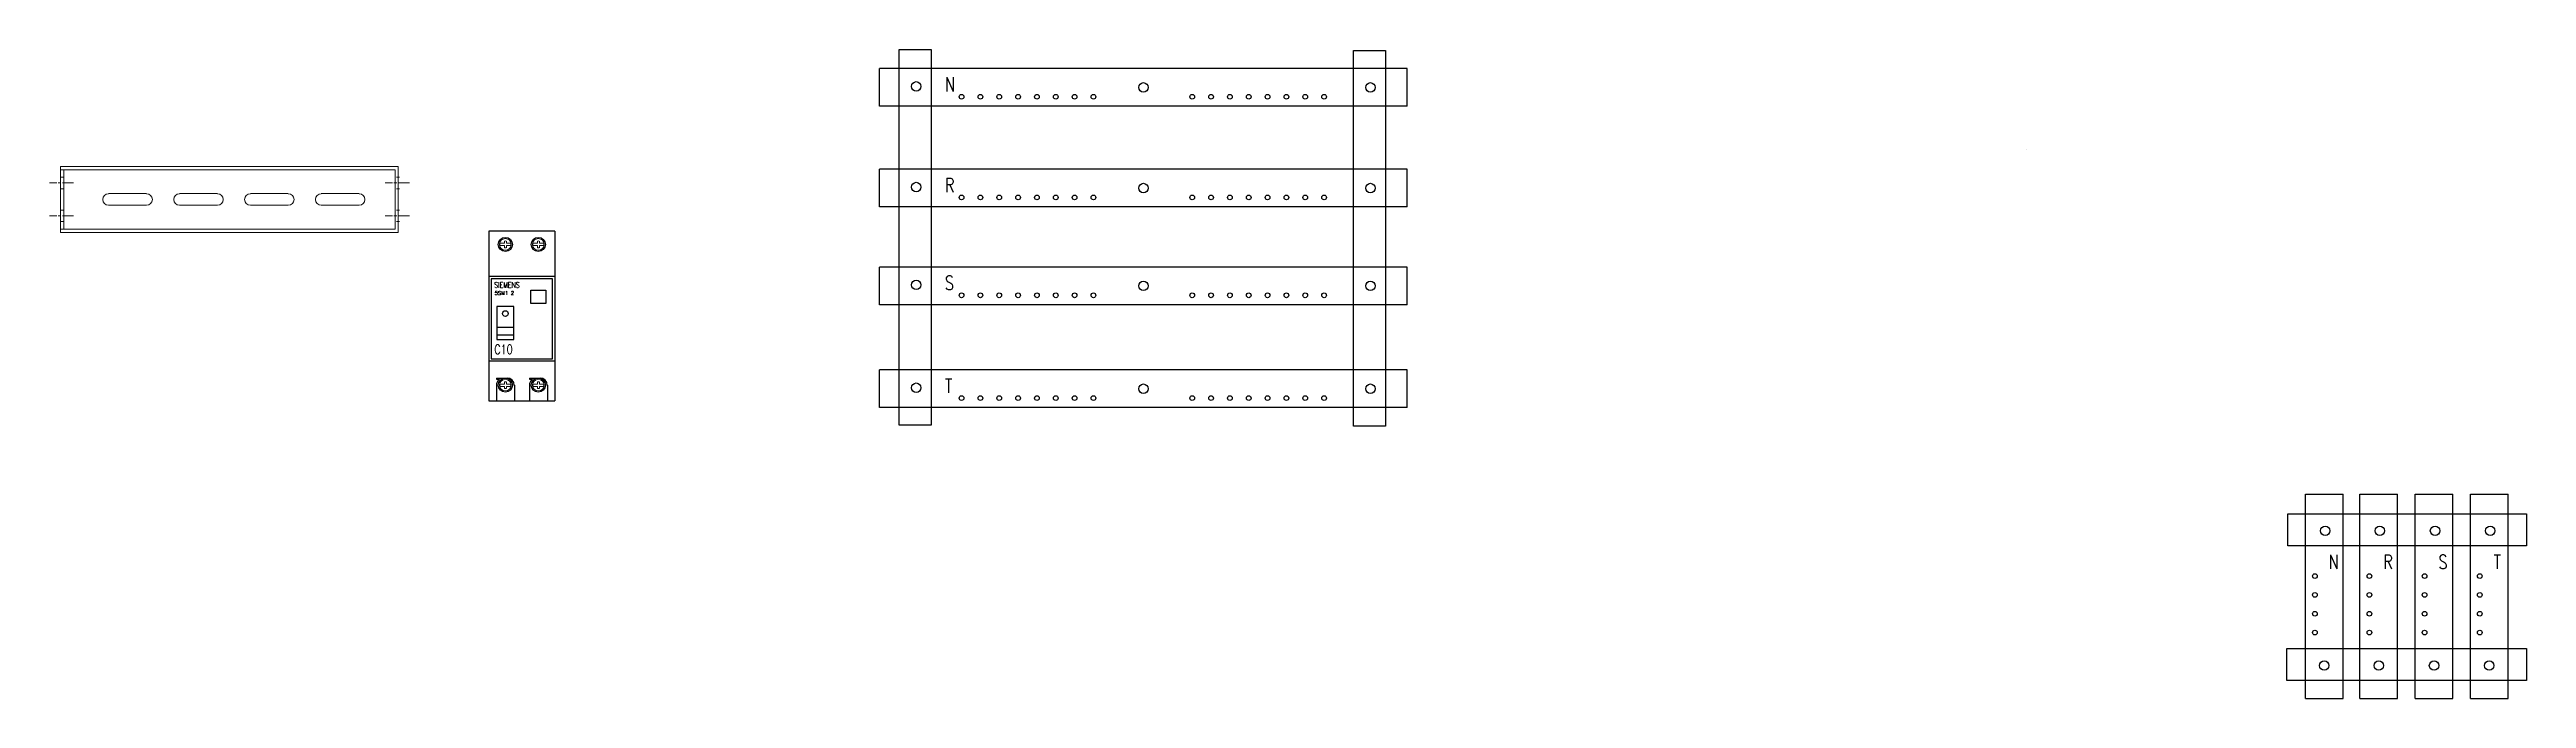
# Model space of a CAD drawing. Header units: millimetres. Extents: x 8199 to 54578, y -26210 to 18307.
# Drawn here: x 43515 to 44829, y -15705 to -15360 of the extents above; entities that cross this region are included whole.
import ezdxf

# ---------------------------------------------------------------- set-up
doc = ezdxf.new("R2010")
doc.units = ezdxf.units.MM
doc.header["$MEASUREMENT"] = 0
doc.linetypes.add('AM_ISO08W050x2', pattern=[9, 6, -0.75, 1.5, -0.75])
doc.linetypes.add('HIDDEN', pattern=[0.375, 0.25, -0.125])
for name, color, linetype in [('10000_FRONT', 7, 'Continuous'), ('DIBUJO', 4, 'Continuous'), ('PDF_0', 7, 'Continuous')]:
    doc.layers.add(name, color=color, linetype=linetype)
for name, color, linetype, lineweight in [('Centros', 253, 'AM_ISO08W050x2', 15), ('Ocultas', 252, 'HIDDEN', 15), ('Perfil C1', 50, 'Continuous', 15), ('TEXTO', 1, 'Continuous', 30)]:
    doc.layers.add(name, color=color, linetype=linetype, lineweight=lineweight)
doc.styles.add('ROMAND', font='romand__.ttf', dxfattribs={"height": 3})
doc.styles.add('ROMANS', font='simplex.shx')
doc.styles.add('STYLE1', font='Romans.shx')

msp = doc.modelspace()

# ---------------------------------------------------------------- texts
at = {"layer": 'TEXTO', "color": 3, "linetype": 'Continuous', "style": 'ROMANS', "width": 0.75}
for s, p in [('N', (43989.95863, -15382.47741)), ('R', (43989.95863, -15435.93688)), ('S', (43989.95863, -15487.8941)), ('T', (43989.95863, -15542.47741)), ('N', (44724.31074, -15635.92689)), ('R', (44753.24613, -15635.92689)), ('S', (44782.54765, -15635.92689)), ('T', (44811.849, -15635.92689))]:
    msp.add_text(s, height=7.5, dxfattribs=at).set_placement(p)

# ---------------------------------------------------------------- blocks, each defined once
blk = doc.blocks.new('A$C5AE43405')
for p, q in [((0, 90), (0, 0)), ((35, 90), (0, 90)), ((35, 90), (35, 0)), ((35, 66), (0, 66)), ((35, 21), (0, 21)), ((0, 0), (35, 0)), ((4, 12), (9.7, 12)), ((4, 11.5), (5.3, 11.5)), ((21.5, 12), (27.2, 12)), ((21.5, 11.5), (22.8, 11.5))]:
    blk.add_line(p, q)
at = {"ltscale": 6e-05}
for p, q in [((4.2, 39), (13.2, 39)), ((4.2, 35), (13.2, 35)), ((4, 12), (4, 11.5)), ((4, 8.3), (4, 0)), ((13.5, 8.3), (13.5, 0)), ((21.5, 12), (21.5, 11.5)), ((21.5, 8.3), (21.5, 0)), ((31, 8.3), (31, 0))]:
    blk.add_line(p, q, dxfattribs=at)
for points in [[(1.2, 22.3), (33.7, 22.3), (33.7, 64.8), (1.2, 64.8)], [(22.2, 58.8), (30.2, 58.8), (30.2, 51.6), (22.2, 51.6)], [(4.2, 32.5), (13.2, 32.5), (13.2, 50), (4.2, 50)]]:
    blk.add_lwpolyline(points, close=True, dxfattribs=at)
for centre, radius in [((8.7, 83), 3.75), ((26.2, 83), 3.75), ((8.7, 46.3), 1.5), ((8.7, 8.3), 3.75), ((26.2, 8.3), 3.75)]:
    blk.add_circle(centre, radius, dxfattribs=at)
for centre, radius, start, end in [((7.7, 8.3), 3.75, 128.9602, 180), ((5.3, 11.3), 0.19, 307.4783, 90), ((9.7, 8.3), 3.75, 0, 90), ((25.2, 8.3), 3.75, 128.9602, 180), ((22.8, 11.3), 0.19, 307.4783, 90), ((27.2, 8.3), 3.75, 0, 90)]:
    blk.add_arc(centre, radius, start, end, dxfattribs=at)
at = {"layer": '10000_FRONT', "linetype": 'Continuous', "lineweight": 13}
for p, q in [((8.2, 83.6), (6, 83.6)), ((6, 82.4), (8.2, 82.4)), ((8.2, 84.8), (8.2, 83.8)), ((8.2, 83.8), (8.2, 83.6)), ((8.2, 82.2), (8.2, 82.4)), ((8.2, 82.2), (8.2, 81.2)), ((9.3, 83.8), (9.3, 84.8)), ((9.3, 83.8), (9.3, 83.6)), ((11.5, 83.6), (9.3, 83.6)), ((9.3, 82.2), (9.3, 82.4)), ((9.3, 82.4), (11.5, 82.4)), ((9.3, 81.2), (9.3, 82.2)), ((25.7, 83.6), (23.5, 83.6)), ((23.5, 82.4), (25.7, 82.4)), ((25.7, 84.8), (25.7, 83.8)), ((25.7, 83.8), (25.7, 83.6)), ((25.7, 82.2), (25.7, 82.4)), ((25.7, 82.2), (25.7, 81.2)), ((26.8, 83.8), (26.8, 84.8)), ((26.8, 83.8), (26.8, 83.6)), ((29, 83.6), (26.8, 83.6)), ((26.8, 82.2), (26.8, 82.4)), ((26.8, 82.4), (29, 82.4)), ((26.8, 81.2), (26.8, 82.2)), ((8.2, 8.9), (6, 8.9)), ((6, 7.6), (8.2, 7.6)), ((8.2, 10), (8.2, 9)), ((8.2, 9), (8.2, 8.9)), ((8.2, 7.5), (8.2, 7.6)), ((8.2, 7.5), (8.2, 6.5)), ((9.3, 9), (9.3, 10)), ((9.3, 9), (9.3, 8.9)), ((11.5, 8.9), (9.3, 8.9)), ((9.3, 7.5), (9.3, 7.6)), ((9.3, 7.6), (11.5, 7.6)), ((9.3, 6.5), (9.3, 7.5)), ((25.7, 8.9), (23.5, 8.9)), ((23.5, 7.6), (25.7, 7.6)), ((25.7, 10), (25.7, 9)), ((25.7, 9), (25.7, 8.9)), ((25.7, 7.5), (25.7, 7.6)), ((25.7, 7.5), (25.7, 6.5)), ((26.8, 9), (26.8, 10)), ((26.8, 9), (26.8, 8.9)), ((29, 8.9), (26.8, 8.9)), ((26.8, 7.5), (26.8, 7.6)), ((26.8, 7.6), (29, 7.6)), ((26.8, 6.5), (26.8, 7.5))]:
    blk.add_line(p, q, dxfattribs=at)
for centre in [(8.7, 83), (8.7, 83), (26.2, 83), (26.2, 83), (8.7, 8.3), (8.7, 8.3), (26.2, 8.3), (26.2, 8.3)]:
    blk.add_circle(centre, 3.1, dxfattribs=at)
for centre, radius, start, end in [((8.7, 83), 2.85, 167.7604, 192.2396), ((8.7, 83), 1.85, 73.8365, 106.1634), ((8.7, 83), 1.85, 253.8366, 286.1634), ((8.7, 83), 2.85, 347.7604, 12.2396), ((26.2, 83), 2.85, 167.7604, 192.2396), ((26.2, 83), 1.85, 73.8365, 106.1634), ((26.2, 83), 1.85, 253.8366, 286.1634), ((26.2, 83), 2.85, 347.7604, 12.2396), ((8.7, 8.3), 2.85, 167.7604, 192.2396), ((8.7, 8.3), 1.85, 73.8365, 106.1634), ((8.7, 8.3), 1.85, 253.8366, 286.1634), ((8.7, 8.3), 2.85, 347.7604, 12.2396), ((26.2, 8.3), 2.85, 167.7604, 192.2396), ((26.2, 8.3), 1.85, 73.8365, 106.1634), ((26.2, 8.3), 1.85, 253.8366, 286.1634), ((26.2, 8.3), 2.85, 347.7604, 12.2396)]:
    blk.add_arc(centre, radius, start, end, dxfattribs=at)
at = {"style": 'STYLE1', "width": 0.65}
blk.add_text('SIEMENS', height=3, dxfattribs=at).set_placement((2.8, 60))
at = {"style": 'STYLE1'}
blk.add_text('5SM1 2', height=2, dxfattribs=at).set_placement((3, 56.2))
at = {"style": 'ROMAND', "width": 0.75}
blk.add_attdef('30MA', (2.8, 24.8), '', height=5, dxfattribs=at)
blk = doc.blocks.new('A$C557914C0')
at = {"layer": 'Centros'}
for p, q in [((12.8, 26.3), (0, 26.3)), ((191, 26.3), (178.2, 26.3)), ((12.8, 8.8), (0, 8.8)), ((191, 8.8), (178.2, 8.8))]:
    blk.add_line(p, q, dxfattribs=at)
at = {"layer": 'Ocultas'}
for p, q in [((183.4, 33.3), (5.9, 33.3)), ((7.6, 29.3), (5.9, 29.3)), ((7.6, 33.3), (7.6, 1.8)), ((183.4, 1.8), (183.4, 33.3)), ((185.8, 29.3), (184.1, 29.3)), ((7.6, 23.2), (5.9, 23.2)), ((185.8, 23.2), (184.1, 23.2)), ((7.6, 11.8), (5.9, 11.8)), ((7.6, 5.7), (5.9, 5.7)), ((5.9, 1.8), (183.4, 1.8)), ((185.8, 11.8), (184.1, 11.8)), ((185.8, 5.7), (184.1, 5.7))]:
    blk.add_line(p, q, dxfattribs=at)
at = {"layer": 'Perfil C1'}
for p, q in [((185.1, 35), (5.9, 35)), ((5.9, 35), (5.9, 0)), ((185.1, 0), (185.1, 35)), ((51.5, 20.6), (31.3, 20.6)), ((51.5, 14.4), (31.3, 14.4)), ((89.1, 20.6), (69, 20.6)), ((89.1, 14.4), (69, 14.4)), ((126.7, 20.6), (106.6, 20.6)), ((126.7, 14.4), (106.6, 14.4)), ((164.3, 20.6), (144.2, 20.6)), ((164.3, 14.4), (144.2, 14.4)), ((5.9, 0), (185.1, 0))]:
    blk.add_line(p, q, dxfattribs=at)
for centre, start, end in [((31.3, 17.5), 90, 270), ((51.5, 17.5), 270, 90), ((69, 17.5), 90, 270), ((89.1, 17.5), 270, 90), ((106.6, 17.5), 90, 270), ((126.7, 17.5), 270, 90), ((144.2, 17.5), 90, 270), ((164.3, 17.5), 270, 90)]:
    blk.add_arc(centre, 3.06, start, end, dxfattribs=at)

# ---------------------------------------------------------------- linework, layer by layer
at = {"color": 26, "ltscale": 0.2}
for centre, radius in [((43974.77174, -15379.76555), 2.5), ((44095.30088, -15380.30065), 2.5), ((44215.78368, -15380.30065), 2.5), ((43998.79402, -15385.30065), 1.25), ((44008.79402, -15385.30065), 1.25), ((44018.79402, -15385.30065), 1.25), ((44028.79402, -15385.30065), 1.25), ((44038.79402, -15385.30065), 1.25), ((44048.79402, -15385.30065), 1.25), ((44058.79402, -15385.30065), 1.25), ((44068.79402, -15385.30065), 1.25), ((44121.19128, -15385.30065), 1.25), ((44131.19128, -15385.30065), 1.25), ((44141.19128, -15385.30065), 1.25), ((44151.19128, -15385.30065), 1.25), ((44161.19128, -15385.30065), 1.25), ((44171.19128, -15385.30065), 1.25), ((44181.19128, -15385.30065), 1.25), ((44191.19128, -15385.30065), 1.25), ((43974.77174, -15433.22502), 2.5), ((44095.30088, -15433.76012), 2.5), ((44215.78368, -15433.76012), 2.5), ((43998.79402, -15438.76012), 1.25), ((44008.79402, -15438.76012), 1.25), ((44018.79402, -15438.76012), 1.25), ((44028.79402, -15438.76012), 1.25), ((44038.79402, -15438.76012), 1.25), ((44048.79402, -15438.76012), 1.25), ((44058.79402, -15438.76012), 1.25), ((44068.79402, -15438.76012), 1.25), ((44121.19128, -15438.76012), 1.25), ((44131.19128, -15438.76012), 1.25), ((44141.19128, -15438.76012), 1.25), ((44151.19128, -15438.76012), 1.25), ((44161.19128, -15438.76012), 1.25), ((44171.19128, -15438.76012), 1.25), ((44181.19128, -15438.76012), 1.25), ((44191.19128, -15438.76012), 1.25), ((43974.77174, -15485.18224), 2.5), ((44095.30088, -15485.71735), 2.5), ((44215.78368, -15485.71735), 2.5), ((43998.79402, -15490.71735), 1.25), ((44008.79402, -15490.71735), 1.25), ((44018.79402, -15490.71735), 1.25), ((44028.79402, -15490.71735), 1.25), ((44038.79402, -15490.71735), 1.25), ((44048.79402, -15490.71735), 1.25), ((44058.79402, -15490.71735), 1.25), ((44068.79402, -15490.71735), 1.25), ((44121.19128, -15490.71735), 1.25), ((44131.19128, -15490.71735), 1.25), ((44141.19128, -15490.71735), 1.25), ((44151.19128, -15490.71735), 1.25), ((44161.19128, -15490.71735), 1.25), ((44171.19128, -15490.71735), 1.25), ((44181.19128, -15490.71735), 1.25), ((44191.19128, -15490.71735), 1.25), ((43974.77174, -15539.76555), 2.5), ((43998.79402, -15545.30065), 1.25), ((44008.79402, -15545.30065), 1.25), ((44018.79402, -15545.30065), 1.25), ((44028.79402, -15545.30065), 1.25), ((44038.79402, -15545.30065), 1.25), ((44048.79402, -15545.30065), 1.25), ((44058.79402, -15545.30065), 1.25), ((44068.79402, -15545.30065), 1.25), ((44095.30088, -15540.30065), 2.5), ((44121.19128, -15545.30065), 1.25), ((44131.19128, -15545.30065), 1.25), ((44141.19128, -15545.30065), 1.25), ((44151.19128, -15545.30065), 1.25), ((44161.19128, -15545.30065), 1.25), ((44171.19128, -15545.30065), 1.25), ((44181.19128, -15545.30065), 1.25), ((44191.19128, -15545.30065), 1.25), ((44215.78368, -15540.30065), 2.5), ((44722.52004, -15615.73774), 2.5), ((44751.45543, -15615.73774), 2.5), ((44780.75695, -15615.73774), 2.5), ((44810.0583, -15615.73774), 2.5), ((44716.98494, -15639.76002), 1.25), ((44745.92033, -15639.76002), 1.25), ((44775.22185, -15639.76002), 1.25), ((44804.5232, -15639.76002), 1.25), ((44716.98494, -15649.76002), 1.25), ((44745.92033, -15649.76002), 1.25), ((44775.22185, -15649.76002), 1.25), ((44804.5232, -15649.76002), 1.25), ((44716.98494, -15659.76002), 1.25), ((44716.98494, -15669.76002), 1.25), ((44745.92033, -15659.76002), 1.25), ((44745.92033, -15669.76002), 1.25), ((44775.22185, -15659.76002), 1.25), ((44775.22185, -15669.76002), 1.25), ((44804.5232, -15659.76002), 1.25), ((44804.5232, -15669.76002), 1.25), ((44721.98494, -15687.30182), 2.5), ((44721.98494, -15687.30182), 2.5), ((44750.92033, -15687.30182), 2.5), ((44750.92033, -15687.30182), 2.5), ((44780.22185, -15687.30182), 2.5), ((44780.22185, -15687.30182), 2.5), ((44809.5232, -15687.30182), 2.5), ((44809.5232, -15687.30182), 2.5)]:
    msp.add_circle(centre, radius, dxfattribs=at)
at = {"layer": 'DIBUJO', "color": 34}
for p, q in [((44235.30088, -15370.30065), (43955.30088, -15370.30065)), ((43955.30088, -15390.30065), (43955.30088, -15370.30065)), ((44235.30088, -15390.30065), (44235.30088, -15370.30065)), ((44235.30088, -15390.30065), (43955.30088, -15390.30065)), ((44235.30088, -15423.76012), (43955.30088, -15423.76012)), ((43955.30088, -15443.76012), (43955.30088, -15423.76012)), ((44235.30088, -15443.76012), (44235.30088, -15423.76012)), ((44235.30088, -15443.76012), (43955.30088, -15443.76012)), ((44235.30088, -15475.71735), (43955.30088, -15475.71735)), ((43955.30088, -15495.71735), (43955.30088, -15475.71735)), ((44235.30088, -15495.71735), (44235.30088, -15475.71735)), ((44235.30088, -15495.71735), (43955.30088, -15495.71735)), ((43955.30088, -15550.30065), (43955.30088, -15530.30065)), ((44235.30088, -15530.30065), (43955.30088, -15530.30065)), ((43955.30088, -15550.30065), (43955.30088, -15530.30065)), ((44235.30088, -15550.30065), (44235.30088, -15530.30065)), ((44235.30088, -15550.30065), (43955.30088, -15550.30065)), ((44235.30088, -15550.30065), (43955.30088, -15550.30065)), ((44711.98494, -15704.77208), (44711.98494, -15596.26687)), ((44711.98494, -15596.26687), (44731.98494, -15596.26687)), ((44711.98494, -15704.77208), (44711.98494, -15596.26687)), ((44711.98494, -15596.26687), (44731.98494, -15596.26687)), ((44731.98494, -15704.77208), (44731.98494, -15596.26687)), ((44740.92033, -15704.77208), (44740.92033, -15596.26687)), ((44740.92033, -15596.26687), (44760.92033, -15596.26687)), ((44760.92033, -15704.77208), (44760.92033, -15596.26687)), ((44770.22185, -15704.77208), (44770.22185, -15596.26687)), ((44770.22185, -15596.26687), (44790.22185, -15596.26687)), ((44790.22185, -15704.77208), (44790.22185, -15596.26687)), ((44799.5232, -15704.77208), (44799.5232, -15596.26687)), ((44799.5232, -15596.26687), (44819.5232, -15596.26687)), ((44819.5232, -15704.77208), (44819.5232, -15596.26687)), ((44711.98494, -15704.77208), (44731.98494, -15704.77208)), ((44740.92033, -15704.77208), (44760.92033, -15704.77208)), ((44770.22185, -15704.77208), (44790.22185, -15704.77208)), ((44799.5232, -15704.77208), (44819.5232, -15704.77208))]:
    msp.add_line(p, q, dxfattribs=at)
at = {"layer": 'DIBUJO', "ltscale": 6e-05}
for points in [[(43965.7619, -15360.2145), (43982.73713, -15360.2145), (43982.73713, -15559.69735), (43965.7619, -15559.69735)], [(43965.7619, -15360.2145), (43982.73713, -15360.2145), (43982.73713, -15559.69735), (43965.7619, -15559.69735)], [(44206.77383, -15360.7496), (44223.74906, -15360.7496), (44223.74906, -15560.23245), (44206.77383, -15560.23245)], [(44206.77383, -15360.7496), (44223.74906, -15360.7496), (44223.74906, -15560.23245), (44206.77383, -15560.23245)], [(44829.28257, -15606.72789), (44829.28257, -15623.70312), (44702.58825, -15623.70312), (44702.58825, -15606.72789)], [(44829.28257, -15678.29198), (44829.28257, -15695.26721), (44702.05315, -15695.26721), (44702.05315, -15678.29198)]]:
    msp.add_lwpolyline(points, close=True, dxfattribs=at)
at = {"layer": 'PDF_0', "lineweight": 0}
msp.add_line((44563.82666, -15413.16571), (44563.82666, -15413.16571), dxfattribs=at)
at = {"layer": 'PDF_0', "color": 240, "lineweight": 0, "true_color": 0xed1f24}
msp.add_line((44563.82666, -15413.16571), (44563.82666, -15413.16571), dxfattribs=at)

# ---------------------------------------------------------------- block references
msp.add_blockref('A$C557914C0', (43514.79163, -15457.31303))
at = {"ltscale": 6e-05}
msp.add_blockref('A$C5AE43405', (43747.98638, -15546.71493), dxfattribs=at).add_auto_attribs({'30MA': 'C10'})

msp.set_redraw_order([(e.dxf.handle, doc.entitydb.next_handle()) for e in msp.query("TEXT MTEXT ATTDEF DIMENSION ARC_DIMENSION")])  # texts and dimensions are drawn at this point

doc.saveas('drawing.dxf')
